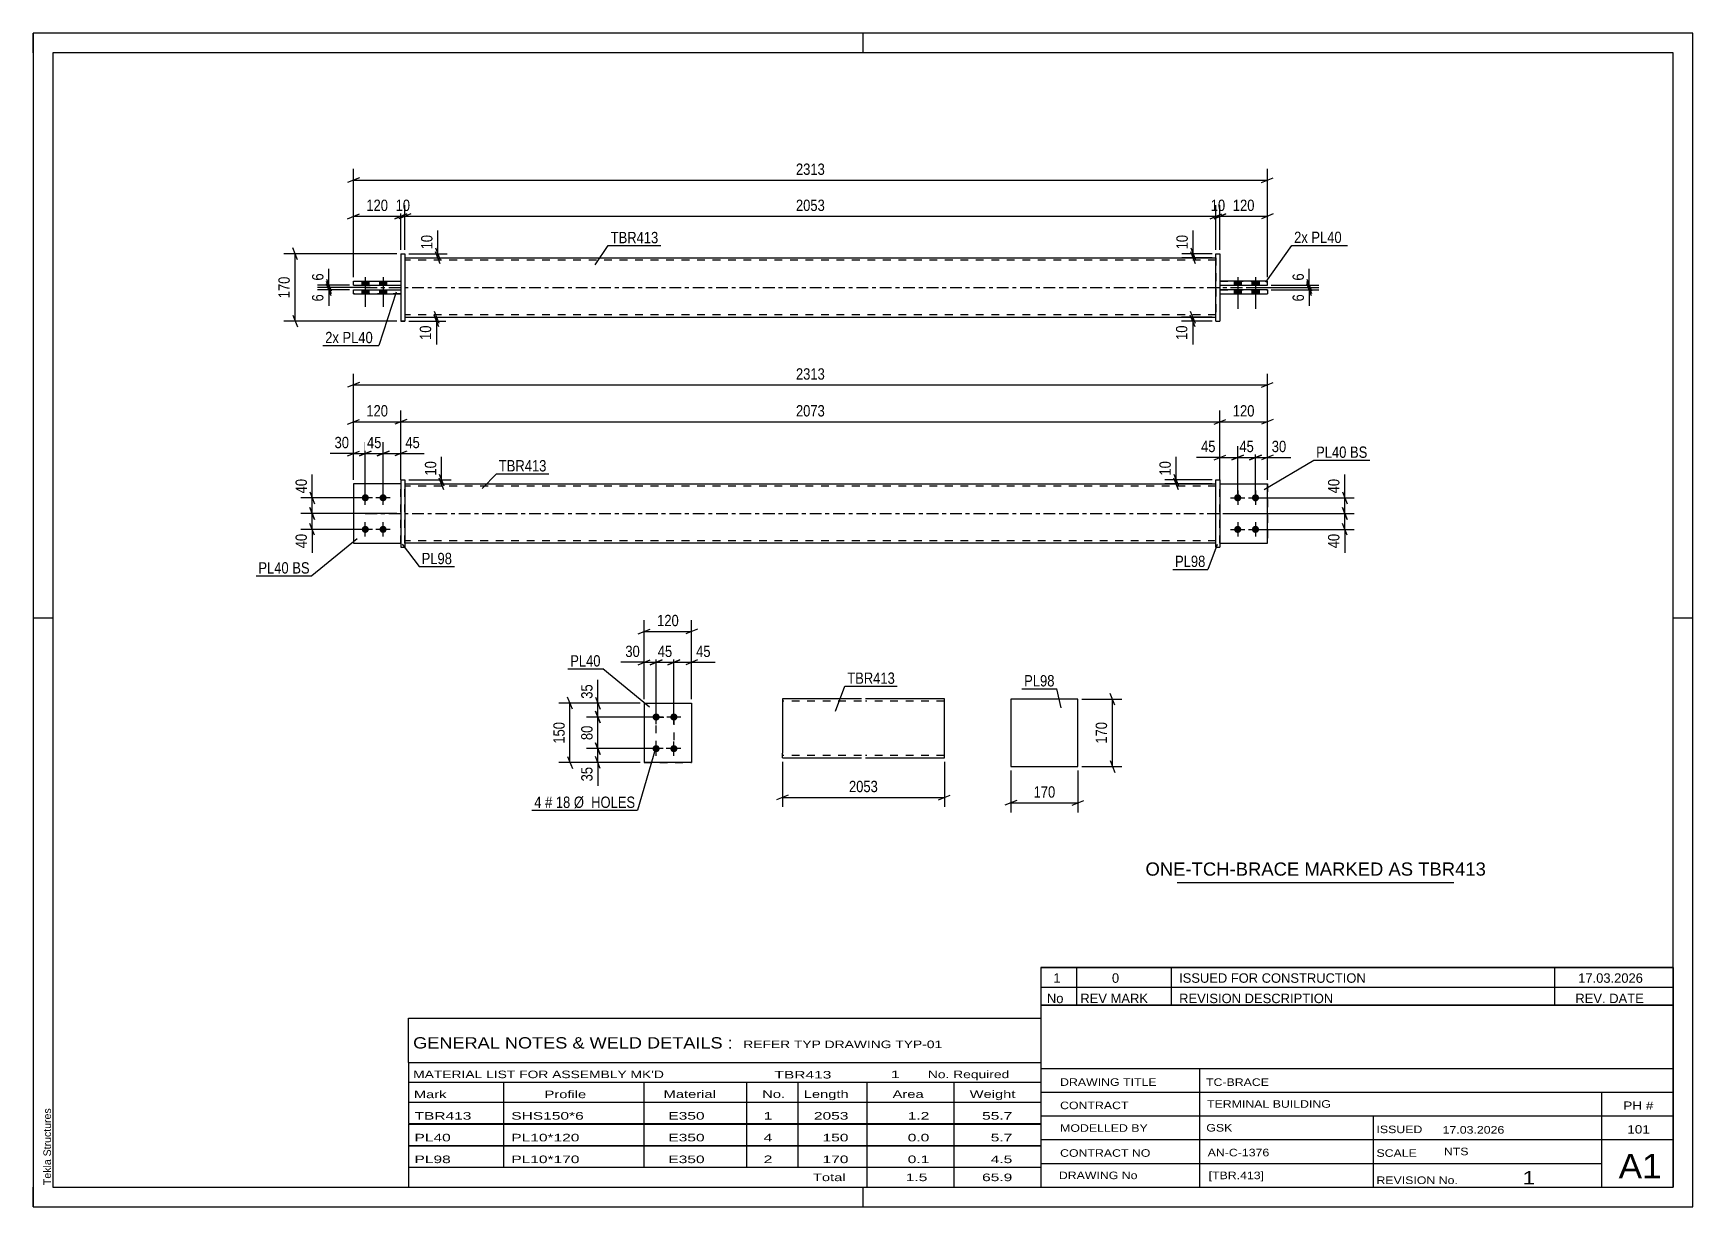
# Model space of a CAD drawing. Header units: millimetres. Extents: x 0 to 420, y 0 to 297.
import ezdxf

# ---------------------------------------------------------------- set-up
doc = ezdxf.new("R2010")
doc.units = ezdxf.units.MM
doc.linetypes.add('DXK_LINE_DOT2', pattern=[3.9198, 1.9599, -1.9599])
doc.linetypes.add('DXK_LINE_DOT3', pattern=[5.9187, 2.979, -0.9799, 0.9799, -0.9799])
doc.styles.add('Arial', font='arial.ttf', dxfattribs={"height": 0.2})
doc.styles.add('Arial Narrow', font='ARIALN.TTF', dxfattribs={"height": 0.2})

# ---------------------------------------------------------------- blocks, each defined once
blk = doc.blocks.new('Unknown-580607383-1163')
at = {"color": 5, "linetype": 'Continuous'}
for p, q in [((420, 297), (0, 297)), ((0, 297), (0, 0)), ((0, 292), (0, 297)), ((210, 292), (210, 297)), ((420, 0), (420, 297)), ((415, 292), (5, 292)), ((5, 292), (5, 5)), ((415, 5), (415, 292)), ((5, 149), (0, 149)), ((420, 149), (415, 149)), ((0, 0), (0, 5)), ((5, 5), (415, 5)), ((210, 0), (210, 5)), ((0, 0), (420, 0))]:
    blk.add_line(p, q, dxfattribs=at)
at = {"color": 174, "linetype": 'Continuous', "style": 'Arial'}
blk.add_text('Tekla Structures', height=1.9102, rotation=90, dxfattribs=at).set_placement((4.5, 5.5))
blk = doc.blocks.new('Part-580607383-1749 - 1733')
at = {"color": 2, "linetype": 'Continuous'}
for p, q in [((299.33, 183.93), (300.33, 183.93)), ((299.33, 166.93), (299.33, 183.93)), ((300.33, 183.93), (300.33, 166.93)), ((299.33, 166.93), (299.33, 166.93)), ((299.33, 166.93), (300.33, 166.93))]:
    blk.add_line(p, q, dxfattribs=at)
at = {"color": 7, "linetype": 'DXK_LINE_DOT2'}
for p, q in [((299.33, 183.93), (300.33, 183.93)), ((299.33, 166.93), (300.33, 166.93))]:
    blk.add_line(p, q, dxfattribs=at)
blk = doc.blocks.new('Part-580607383-1762 - 1733')
at = {"color": 2, "linetype": 'Continuous'}
for p, q in [((93.05, 182.93), (81.05, 182.93)), ((81.05, 182.93), (81.05, 167.93)), ((81.05, 167.93), (93.05, 167.93))]:
    blk.add_line(p, q, dxfattribs=at)
at = {"color": 7, "linetype": 'DXK_LINE_DOT2'}
blk.add_line((93.05, 167.93), (93.05, 182.93), dxfattribs=at)
blk = doc.blocks.new('Part-580607383-1754 - 1733')
at = {"color": 2, "linetype": 'Continuous'}
for p, q in [((94.05, 182.93), (299.33, 182.93)), ((299.33, 167.93), (94.05, 167.93))]:
    blk.add_line(p, q, dxfattribs=at)
at = {"color": 7, "linetype": 'DXK_LINE_DOT2'}
for p, q in [((94.05, 167.93), (94.05, 182.93)), ((299.33, 182.33), (94.05, 182.33)), ((299.33, 167.93), (299.33, 182.93)), ((299.33, 168.53), (94.05, 168.53))]:
    blk.add_line(p, q, dxfattribs=at)
at = {"color": 7, "linetype": 'DXK_LINE_DOT3'}
blk.add_line((84.05, 175.43), (309.33, 175.43), dxfattribs=at)
blk = doc.blocks.new('Bolt-580607383-1755 - 1733')
at = {"linetype": 'Continuous'}
for points in [[(304.83, 180.33), (305.02, 180.31), (305.19, 180.25), (305.36, 180.15), (305.5, 180.03), (305.61, 179.88), (305.68, 179.7), (305.72, 179.52), (305.72, 179.33), (305.68, 179.15), (305.61, 178.98), (305.5, 178.82), (305.36, 178.7), (305.19, 178.6), (305.02, 178.55), (304.83, 178.53), (304.64, 178.55), (304.46, 178.6), (304.3, 178.7), (304.16, 178.82), (304.05, 178.98), (303.97, 179.15), (303.93, 179.33), (303.93, 179.52), (303.97, 179.7), (304.05, 179.88), (304.16, 180.03), (304.3, 180.15), (304.46, 180.25), (304.64, 180.31)], [(309.33, 180.33), (309.52, 180.31), (309.69, 180.25), (309.86, 180.15), (310, 180.03), (310.11, 179.88), (310.18, 179.7), (310.22, 179.52), (310.22, 179.33), (310.18, 179.15), (310.11, 178.98), (310, 178.82), (309.86, 178.7), (309.69, 178.6), (309.52, 178.55), (309.33, 178.53), (309.14, 178.55), (308.96, 178.6), (308.8, 178.7), (308.66, 178.82), (308.55, 178.98), (308.47, 179.15), (308.43, 179.33), (308.43, 179.52), (308.47, 179.7), (308.55, 179.88), (308.66, 180.03), (308.8, 180.15), (308.96, 180.25), (309.14, 180.31)], [(304.83, 172.33), (305.02, 172.31), (305.19, 172.25), (305.36, 172.15), (305.5, 172.03), (305.61, 171.88), (305.68, 171.7), (305.72, 171.52), (305.72, 171.33), (305.68, 171.15), (305.61, 170.98), (305.5, 170.82), (305.36, 170.7), (305.19, 170.6), (305.02, 170.55), (304.83, 170.53), (304.64, 170.55), (304.46, 170.6), (304.3, 170.7), (304.16, 170.82), (304.05, 170.98), (303.97, 171.15), (303.93, 171.33), (303.93, 171.52), (303.97, 171.7), (304.05, 171.88), (304.16, 172.03), (304.3, 172.15), (304.46, 172.25), (304.64, 172.31)], [(309.33, 172.33), (309.52, 172.31), (309.69, 172.25), (309.86, 172.15), (310, 172.03), (310.11, 171.88), (310.18, 171.7), (310.22, 171.52), (310.22, 171.33), (310.18, 171.15), (310.11, 170.98), (310, 170.82), (309.86, 170.7), (309.69, 170.6), (309.52, 170.55), (309.33, 170.53), (309.14, 170.55), (308.96, 170.6), (308.8, 170.7), (308.66, 170.82), (308.55, 170.98), (308.47, 171.15), (308.43, 171.33), (308.43, 171.52), (308.47, 171.7), (308.55, 171.88), (308.66, 172.03), (308.8, 172.15), (308.96, 172.25), (309.14, 172.31)]]:
    blk.add_hatch(color=1, dxfattribs=at).paths.add_polyline_path(points)
at = {"color": 1, "linetype": 'Continuous'}
for p, q in [((304.83, 181.23), (304.83, 177.63)), ((309.33, 181.23), (309.33, 177.63)), ((303.03, 179.43), (306.63, 179.43)), ((307.53, 179.43), (311.13, 179.43)), ((304.83, 173.23), (304.83, 169.63)), ((309.33, 173.23), (309.33, 169.63)), ((303.03, 171.43), (306.63, 171.43)), ((307.53, 171.43), (311.13, 171.43))]:
    blk.add_line(p, q, dxfattribs=at)
blk = doc.blocks.new('Bolt-580607383-1756 - 1733')
at = {"linetype": 'Continuous'}
for points in [[(84.05, 178.53, -1), (84.05, 180.33, -1)], [(88.55, 178.53, -1), (88.55, 180.33, -1)], [(84.05, 170.53, -1), (84.05, 172.33, -1)], [(88.55, 170.53, -1), (88.55, 172.33, -1)]]:
    blk.add_hatch(color=1, dxfattribs=at).paths.add_polyline_path(points)
at = {"color": 1, "linetype": 'Continuous'}
for p, q in [((84.05, 177.63), (84.05, 181.23)), ((88.55, 177.63), (88.55, 181.23)), ((85.85, 179.43), (82.25, 179.43)), ((90.35, 179.43), (86.75, 179.43)), ((84.05, 169.63), (84.05, 173.23)), ((88.55, 169.63), (88.55, 173.23)), ((85.85, 171.43), (82.25, 171.43)), ((90.35, 171.43), (86.75, 171.43))]:
    blk.add_line(p, q, dxfattribs=at)
blk = doc.blocks.new('Part-580607383-1767 - 1733')
at = {"color": 7, "linetype": 'DXK_LINE_DOT2'}
for p, q in [((93.05, 182.93), (81.05, 182.93)), ((81.05, 182.93), (81.05, 167.93)), ((93.05, 167.93), (93.05, 182.93)), ((81.05, 167.93), (93.05, 167.93))]:
    blk.add_line(p, q, dxfattribs=at)
blk = doc.blocks.new('Part-580607383-1772 - 1733')
at = {"color": 2, "linetype": 'Continuous'}
for p, q in [((93.05, 183.93), (94.05, 183.93)), ((93.05, 183.93), (93.05, 166.93)), ((94.05, 183.93), (94.05, 183.93)), ((94.05, 183.93), (94.05, 166.93)), ((93.05, 166.93), (94.05, 166.93))]:
    blk.add_line(p, q, dxfattribs=at)
at = {"color": 7, "linetype": 'DXK_LINE_DOT2'}
for p, q in [((93.05, 183.93), (94.05, 183.93)), ((93.05, 166.93), (94.05, 166.93))]:
    blk.add_line(p, q, dxfattribs=at)
blk = doc.blocks.new('Part-580607383-1777 - 1733')
at = {"color": 2, "linetype": 'Continuous'}
for p, q in [((300.33, 182.93), (312.33, 182.93)), ((312.33, 182.93), (312.33, 182.93)), ((312.33, 167.93), (312.33, 182.93)), ((300.33, 167.93), (312.33, 167.93))]:
    blk.add_line(p, q, dxfattribs=at)
at = {"color": 7, "linetype": 'DXK_LINE_DOT2'}
for p, q in [((300.33, 182.93), (312.33, 182.93)), ((300.33, 167.93), (300.33, 182.93)), ((300.33, 167.93), (300.33, 167.93)), ((300.33, 167.93), (312.33, 167.93))]:
    blk.add_line(p, q, dxfattribs=at)
blk = doc.blocks.new('Part-580607383-1782 - 1733')
at = {"color": 7, "linetype": 'DXK_LINE_DOT2'}
for p, q in [((300.33, 182.93), (312.33, 182.93)), ((300.33, 167.93), (300.33, 182.93)), ((300.33, 182.93), (312.33, 182.93)), ((312.33, 182.93), (312.33, 182.93)), ((312.33, 182.93), (312.33, 167.93)), ((300.33, 167.93), (300.33, 167.93)), ((300.33, 167.93), (312.33, 167.93)), ((300.33, 167.93), (312.33, 167.93))]:
    blk.add_line(p, q, dxfattribs=at)
blk = doc.blocks.new('Bolt-580607383-1399 - 1390')
at = {"linetype": 'Continuous'}
for points in [[(305.73, 234.26), (303.93, 234.26), (303.93, 233.26), (305.73, 233.26)], [(305.73, 234.26), (303.93, 234.26), (303.93, 233.26), (305.73, 233.26)], [(305.73, 232.06), (303.93, 232.06), (303.93, 231.06), (305.73, 231.06)], [(305.73, 232.06), (303.93, 232.06), (303.93, 231.06), (305.73, 231.06)], [(310.23, 234.26), (308.43, 234.26), (308.43, 233.26), (310.23, 233.26)], [(310.23, 234.26), (308.43, 234.26), (308.43, 233.26), (310.23, 233.26)], [(310.23, 232.06), (308.43, 232.06), (308.43, 231.06), (310.23, 231.06)], [(310.23, 232.06), (308.43, 232.06), (308.43, 231.06), (310.23, 231.06)]]:
    blk.add_hatch(color=1, dxfattribs=at).paths.add_polyline_path(points)
at = {"color": 1, "linetype": 'Continuous'}
for p, q in [((304.83, 235.26), (304.83, 227.26)), ((304.83, 235.26), (304.83, 227.26)), ((309.33, 235.26), (309.33, 227.26)), ((309.33, 235.26), (309.33, 227.26)), ((303.93, 234.26), (303.93, 233.26)), ((303.93, 234.26), (303.93, 233.26)), ((303.93, 232.06), (303.93, 231.06)), ((303.93, 232.06), (303.93, 231.06)), ((305.73, 234.26), (305.73, 233.26)), ((305.73, 234.26), (305.73, 233.26)), ((305.73, 232.06), (305.73, 231.06)), ((305.73, 232.06), (305.73, 231.06)), ((308.43, 234.26), (308.43, 233.26)), ((308.43, 234.26), (308.43, 233.26)), ((308.43, 232.06), (308.43, 231.06)), ((308.43, 232.06), (308.43, 231.06)), ((310.23, 234.26), (310.23, 233.26)), ((310.23, 234.26), (310.23, 233.26)), ((310.23, 232.06), (310.23, 231.06)), ((310.23, 232.06), (310.23, 231.06))]:
    blk.add_line(p, q, dxfattribs=at)
blk = doc.blocks.new('Part-580607383-1446 - 1390')
at = {"color": 2, "linetype": 'Continuous'}
for p, q in [((81.05, 234.26), (93.05, 234.26)), ((81.05, 233.26), (81.05, 234.26)), ((81.05, 233.26), (93.05, 233.26)), ((81.05, 233.26), (81.05, 233.26))]:
    blk.add_line(p, q, dxfattribs=at)
at = {"color": 7, "linetype": 'DXK_LINE_DOT2'}
for p, q in [((81.05, 234.26), (93.05, 234.26)), ((81.05, 234.26), (81.05, 234.26)), ((81.05, 233.26), (93.05, 233.26)), ((93.05, 234.26), (93.05, 233.26))]:
    blk.add_line(p, q, dxfattribs=at)
blk = doc.blocks.new('Bolt-580607383-1398 - 1390')
at = {"linetype": 'Continuous'}
for points in [[(83.15, 233.26), (84.95, 233.26), (84.95, 234.26), (83.15, 234.26)], [(83.15, 233.26), (84.95, 233.26), (84.95, 234.26), (83.15, 234.26)], [(83.15, 231.06), (84.95, 231.06), (84.95, 232.06), (83.15, 232.06)], [(83.15, 231.06), (84.95, 231.06), (84.95, 232.06), (83.15, 232.06)], [(87.65, 233.26), (89.45, 233.26), (89.45, 234.26), (87.65, 234.26)], [(87.65, 233.26), (89.45, 233.26), (89.45, 234.26), (87.65, 234.26)], [(87.65, 231.06), (89.45, 231.06), (89.45, 232.06), (87.65, 232.06)], [(87.65, 231.06), (89.45, 231.06), (89.45, 232.06), (87.65, 232.06)]]:
    blk.add_hatch(color=1, dxfattribs=at).paths.add_polyline_path(points)
at = {"color": 1, "linetype": 'Continuous'}
for p, q in [((84.05, 235.26), (84.05, 227.76)), ((84.05, 235.26), (84.05, 227.76)), ((88.55, 235.26), (88.55, 227.76)), ((88.55, 235.26), (88.55, 227.76)), ((83.15, 234.26), (83.15, 233.26)), ((83.15, 234.26), (83.15, 233.26)), ((83.15, 232.06), (83.15, 231.06)), ((83.15, 232.06), (83.15, 231.06)), ((84.95, 234.26), (84.95, 233.26)), ((84.95, 234.26), (84.95, 233.26)), ((84.95, 232.06), (84.95, 231.06)), ((84.95, 232.06), (84.95, 231.06)), ((87.65, 234.26), (87.65, 233.26)), ((87.65, 234.26), (87.65, 233.26)), ((87.65, 232.06), (87.65, 231.06)), ((87.65, 232.06), (87.65, 231.06)), ((89.45, 234.26), (89.45, 233.26)), ((89.45, 234.26), (89.45, 233.26)), ((89.45, 232.06), (89.45, 231.06)), ((89.45, 232.06), (89.45, 231.06))]:
    blk.add_line(p, q, dxfattribs=at)
blk = doc.blocks.new('Part-580607383-1441 - 1390')
at = {"color": 2, "linetype": 'Continuous'}
for p, q in [((81.05, 232.06), (93.05, 232.06)), ((81.05, 231.06), (81.05, 232.06)), ((81.05, 231.06), (93.05, 231.06)), ((81.05, 231.06), (81.05, 231.06))]:
    blk.add_line(p, q, dxfattribs=at)
at = {"color": 7, "linetype": 'DXK_LINE_DOT2'}
for p, q in [((81.05, 232.06), (93.05, 232.06)), ((93.05, 231.06), (81.05, 231.06)), ((93.05, 232.06), (93.05, 231.06))]:
    blk.add_line(p, q, dxfattribs=at)
blk = doc.blocks.new('Part-580607383-1425 - 1390')
at = {"color": 2, "linetype": 'Continuous'}
for p, q in [((94.05, 240.16), (299.33, 240.16)), ((94.05, 225.16), (299.33, 225.16))]:
    blk.add_line(p, q, dxfattribs=at)
at = {"color": 7, "linetype": 'DXK_LINE_DOT2'}
for p, q in [((94.05, 240.16), (94.05, 225.16)), ((299.33, 239.56), (94.05, 239.56)), ((299.33, 240.16), (299.33, 225.16)), ((299.33, 225.76), (94.05, 225.76))]:
    blk.add_line(p, q, dxfattribs=at)
at = {"color": 7, "linetype": 'DXK_LINE_DOT3'}
blk.add_line((84.05, 232.66), (309.33, 232.66), dxfattribs=at)
blk = doc.blocks.new('Part-580607383-1426 - 1390')
at = {"color": 2, "linetype": 'Continuous'}
for p, q in [((299.33, 241.16), (299.33, 241.16)), ((299.33, 224.16), (299.33, 241.16)), ((299.33, 241.16), (300.33, 241.16)), ((300.33, 241.16), (300.33, 241.16)), ((300.33, 241.16), (300.33, 224.16)), ((299.33, 224.16), (300.33, 224.16)), ((299.33, 224.16), (299.33, 224.16)), ((300.33, 224.16), (300.33, 224.16))]:
    blk.add_line(p, q, dxfattribs=at)
at = {"color": 7, "linetype": 'DXK_LINE_DOT2'}
for p, q in [((299.33, 241.16), (300.33, 241.16)), ((299.33, 224.16), (300.33, 224.16)), ((300.33, 224.16), (300.33, 224.16))]:
    blk.add_line(p, q, dxfattribs=at)
blk = doc.blocks.new('Part-580607383-1447 - 1390')
at = {"color": 2, "linetype": 'Continuous'}
for p, q in [((93.05, 241.16), (94.05, 241.16)), ((93.05, 241.16), (93.05, 224.16)), ((94.05, 241.16), (94.05, 241.16)), ((94.05, 241.16), (94.05, 224.16)), ((94.05, 224.16), (93.05, 224.16)), ((93.05, 224.16), (93.05, 224.16))]:
    blk.add_line(p, q, dxfattribs=at)
at = {"color": 7, "linetype": 'DXK_LINE_DOT2'}
for p, q in [((93.05, 241.16), (94.05, 241.16)), ((94.05, 241.16), (94.05, 241.16)), ((93.05, 224.16), (94.05, 224.16))]:
    blk.add_line(p, q, dxfattribs=at)
blk = doc.blocks.new('Part-580607383-1452 - 1390')
at = {"color": 2, "linetype": 'Continuous'}
for p, q in [((312.33, 232.06), (300.33, 232.06)), ((300.33, 231.06), (312.33, 231.06)), ((312.33, 232.06), (312.33, 231.06))]:
    blk.add_line(p, q, dxfattribs=at)
at = {"color": 7, "linetype": 'DXK_LINE_DOT2'}
for p, q in [((300.33, 232.06), (300.33, 231.06)), ((300.33, 232.06), (312.33, 232.06)), ((300.33, 231.06), (312.33, 231.06))]:
    blk.add_line(p, q, dxfattribs=at)
blk = doc.blocks.new('Part-580607383-1457 - 1390')
at = {"color": 2, "linetype": 'Continuous'}
for p, q in [((312.33, 234.26), (300.33, 234.26)), ((300.33, 233.26), (312.33, 233.26)), ((312.33, 233.26), (312.33, 234.26))]:
    blk.add_line(p, q, dxfattribs=at)
at = {"color": 7, "linetype": 'DXK_LINE_DOT2'}
for p, q in [((300.33, 234.26), (300.33, 233.26)), ((300.33, 234.26), (312.33, 234.26)), ((300.33, 233.26), (312.33, 233.26))]:
    blk.add_line(p, q, dxfattribs=at)
blk = doc.blocks.new('Part-580607383-2111 - 2104')
at = {"color": 2, "linetype": 'Continuous'}
for p, q in [((154.64, 127.44), (166.64, 127.44)), ((154.64, 127.44), (154.64, 112.44)), ((166.64, 127.44), (166.64, 127.44)), ((166.64, 127.44), (166.64, 112.44)), ((166.64, 112.44), (154.64, 112.44)), ((154.64, 112.44), (154.64, 112.44))]:
    blk.add_line(p, q, dxfattribs=at)
at = {"color": 7, "linetype": 'DXK_LINE_DOT2'}
for p, q in [((154.64, 127.44), (166.64, 127.44)), ((166.64, 127.44), (166.64, 127.44)), ((154.64, 112.44), (166.64, 112.44))]:
    blk.add_line(p, q, dxfattribs=at)
blk = doc.blocks.new('Bolt-580607383-2144 - 2104')
at = {"linetype": 'Continuous'}
for points in [[(157.64, 124.84), (157.83, 124.82), (158.01, 124.76), (158.17, 124.67), (158.31, 124.54), (158.42, 124.39), (158.5, 124.22), (158.54, 124.04), (158.54, 123.85), (158.5, 123.66), (158.42, 123.49), (158.31, 123.34), (158.17, 123.21), (158.01, 123.12), (157.83, 123.06), (157.64, 123.04), (157.45, 123.06), (157.27, 123.12), (157.11, 123.21), (156.97, 123.34), (156.86, 123.49), (156.78, 123.66), (156.75, 123.85), (156.75, 124.04), (156.78, 124.22), (156.86, 124.39), (156.97, 124.54), (157.11, 124.67), (157.27, 124.76), (157.45, 124.82)], [(162.14, 124.84), (162.33, 124.82), (162.51, 124.76), (162.67, 124.67), (162.81, 124.54), (162.92, 124.39), (163, 124.22), (163.04, 124.04), (163.04, 123.85), (163, 123.66), (162.92, 123.49), (162.81, 123.34), (162.67, 123.21), (162.51, 123.12), (162.33, 123.06), (162.14, 123.04), (161.95, 123.06), (161.77, 123.12), (161.61, 123.21), (161.47, 123.34), (161.36, 123.49), (161.28, 123.66), (161.25, 123.85), (161.25, 124.04), (161.28, 124.22), (161.36, 124.39), (161.47, 124.54), (161.61, 124.67), (161.77, 124.76), (161.95, 124.82)], [(157.64, 116.84), (157.83, 116.82), (158.01, 116.76), (158.17, 116.67), (158.31, 116.54), (158.42, 116.39), (158.5, 116.22), (158.54, 116.04), (158.54, 115.85), (158.5, 115.66), (158.42, 115.49), (158.31, 115.34), (158.17, 115.21), (158.01, 115.12), (157.83, 115.06), (157.64, 115.04), (157.45, 115.06), (157.27, 115.12), (157.11, 115.21), (156.97, 115.34), (156.86, 115.49), (156.78, 115.66), (156.75, 115.85), (156.75, 116.04), (156.78, 116.22), (156.86, 116.39), (156.97, 116.54), (157.11, 116.67), (157.27, 116.76), (157.45, 116.82)], [(162.14, 116.84), (162.33, 116.82), (162.51, 116.76), (162.67, 116.67), (162.81, 116.54), (162.92, 116.39), (163, 116.22), (163.04, 116.04), (163.04, 115.85), (163, 115.66), (162.92, 115.49), (162.81, 115.34), (162.67, 115.21), (162.51, 115.12), (162.33, 115.06), (162.14, 115.04), (161.95, 115.06), (161.77, 115.12), (161.61, 115.21), (161.47, 115.34), (161.36, 115.49), (161.28, 115.66), (161.25, 115.85), (161.25, 116.04), (161.28, 116.22), (161.36, 116.39), (161.47, 116.54), (161.61, 116.67), (161.77, 116.76), (161.95, 116.82)]]:
    blk.add_hatch(color=1, dxfattribs=at).paths.add_polyline_path(points)
at = {"color": 1, "linetype": 'Continuous'}
for p, q in [((159.44, 123.94), (155.84, 123.94)), ((157.64, 122.14), (157.64, 125.74)), ((163.94, 123.94), (160.34, 123.94)), ((162.14, 122.14), (162.14, 125.74)), ((157.64, 114.14), (157.64, 117.74)), ((162.14, 114.14), (162.14, 117.74)), ((159.44, 115.94), (155.84, 115.94)), ((163.94, 115.94), (160.34, 115.94))]:
    blk.add_line(p, q, dxfattribs=at)
blk = doc.blocks.new('Part-580607383-2274 - 2268')
at = {"color": 2, "linetype": 'Continuous'}
for p, q in [((264.41, 128.44), (247.41, 128.44)), ((247.41, 128.44), (247.41, 111.44)), ((264.41, 111.44), (264.41, 128.44)), ((247.41, 111.44), (264.41, 111.44))]:
    blk.add_line(p, q, dxfattribs=at)
blk = doc.blocks.new('Part-580607383-2299 - 2293')
at = {"color": 2, "linetype": 'Continuous'}
for p, q in [((189.6, 128.59), (189.6, 114.79)), ((209.6, 128.59), (189.6, 128.59)), ((230.6, 128.59), (210.6, 128.59)), ((230.6, 113.59), (230.6, 128.59)), ((189.6, 113.94), (189.6, 114.79)), ((189.6, 113.68), (189.6, 113.94)), ((189.6, 113.59), (189.6, 113.68)), ((189.6, 113.59), (209.6, 113.59)), ((210.6, 113.59), (230.6, 113.59))]:
    blk.add_line(p, q, dxfattribs=at)
at = {"color": 7, "linetype": 'DXK_LINE_DOT2'}
for p, q in [((209.6, 127.99), (189.6, 127.99)), ((230.6, 127.99), (210.6, 127.99)), ((189.6, 113.94), (189.6, 114.79)), ((189.6, 114.19), (189.6, 114.23)), ((189.6, 114.19), (189.6, 114.23)), ((209.6, 114.19), (189.6, 114.19)), ((230.6, 114.19), (210.6, 114.19)), ((230.6, 114.19), (230.6, 114.23))]:
    blk.add_line(p, q, dxfattribs=at)
blk = doc.blocks.new('Rectangle-580607383-2254 - 2104')
at = {"color": 1, "linetype": 'DXK_LINE_DOT2'}
blk.add_lwpolyline([(157.64, 123.94), (162.14, 123.94), (162.14, 115.94), (157.64, 115.94), (157.64, 123.94)], close=True, dxfattribs=at)
blk = doc.blocks.new('StraightDimension-580607383-1994 - 1733')
at = {"color": 7, "linetype": 'Continuous'}
for p, q in [((307.83, 189.04), (310.83, 190.24)), ((309.33, 180.43), (309.33, 192.49)), ((309.33, 189.64), (312.33, 189.64)), ((313.83, 190.24), (310.83, 189.04)), ((312.33, 183.93), (312.33, 192.49))]:
    blk.add_line(p, q, dxfattribs=at)
at = {"color": 0}
blk.add_wipeout([(317.71, 190.39), (317.71, 194.59), (312.85, 194.59), (312.85, 190.39)], dxfattribs=at)
at = {"color": 7, "linetype": 'Continuous'}
blk.add_line((312.33, 189.64), (318.24, 189.64), dxfattribs=at)
blk.add_line((312.33, 189.64), (318.24, 189.64), dxfattribs=at)
at = {"color": 3, "style": 'Arial Narrow'}
blk.add_text('30', height=2.863, dxfattribs=at).set_placement((313.45, 190.99))
blk = doc.blocks.new('StraightDimension-580607383-1802 - 1733')
at = {"color": 7, "linetype": 'Continuous'}
for p, q in [((81.05, 183.93), (81.05, 193.48)), ((84.05, 180.43), (84.05, 193.48)), ((79.55, 190.03), (82.55, 191.23)), ((81.05, 190.63), (84.05, 190.63)), ((85.55, 191.23), (82.55, 190.03))]:
    blk.add_line(p, q, dxfattribs=at)
at = {"color": 0}
blk.add_wipeout([(80.53, 191.38), (80.53, 195.58), (75.67, 195.58), (75.67, 191.38)], dxfattribs=at)
at = {"color": 7, "linetype": 'Continuous'}
blk.add_line((81.05, 190.63), (75.14, 190.63), dxfattribs=at)
blk.add_line((81.05, 190.63), (75.14, 190.63), dxfattribs=at)
at = {"color": 3, "style": 'Arial Narrow'}
blk.add_text('30', height=2.863, dxfattribs=at).set_placement((76.27, 191.98))
blk = doc.blocks.new('StraightDimension-580607383-1819 - 1733')
at = {"color": 7, "linetype": 'Continuous'}
for p, q in [((84.05, 180.43), (84.05, 193.48)), ((88.55, 180.43), (88.55, 193.48)), ((82.55, 190.03), (85.55, 191.23)), ((84.05, 190.63), (88.55, 190.63)), ((90.05, 191.23), (87.05, 190.03))]:
    blk.add_line(p, q, dxfattribs=at)
at = {"color": 0}
blk.add_wipeout([(88.73, 191.38), (88.73, 195.58), (83.87, 195.58), (83.87, 191.38)], dxfattribs=at)
at = {"color": 3, "style": 'Arial Narrow'}
blk.add_text('45', height=2.863, dxfattribs=at).set_placement((84.47, 191.98))
blk = doc.blocks.new('StraightDimension-580607383-1981 - 1733')
at = {"color": 7, "linetype": 'Continuous'}
for p, q in [((303.33, 189.04), (306.33, 190.24)), ((304.83, 180.43), (304.83, 192.49)), ((304.83, 189.64), (309.33, 189.64)), ((310.83, 190.24), (307.83, 189.04)), ((309.33, 180.43), (309.33, 192.49))]:
    blk.add_line(p, q, dxfattribs=at)
at = {"color": 0}
blk.add_wipeout([(309.51, 190.39), (309.51, 194.59), (304.65, 194.59), (304.65, 190.39)], dxfattribs=at)
at = {"color": 3, "style": 'Arial Narrow'}
blk.add_text('45', height=2.863, dxfattribs=at).set_placement((305.25, 190.99))
blk = doc.blocks.new('StraightDimension-580607383-1784 - 1733')
at = {"color": 7, "linetype": 'Continuous'}
for p, q in [((288.63, 185.43), (289.83, 182.43)), ((298.33, 183.93), (286.38, 183.93)), ((298.33, 182.93), (286.38, 182.93)), ((289.83, 181.43), (288.63, 184.43)), ((289.23, 182.93), (289.23, 183.93))]:
    blk.add_line(p, q, dxfattribs=at)
at = {"color": 0}
blk.add_wipeout([(288.48, 189.31), (284.28, 189.31), (284.28, 184.45), (288.48, 184.45)], dxfattribs=at)
at = {"color": 7, "linetype": 'Continuous'}
blk.add_line((289.23, 183.93), (289.23, 189.83), dxfattribs=at)
blk.add_line((289.23, 183.93), (289.23, 189.83), dxfattribs=at)
at = {"color": 3, "style": 'Arial Narrow'}
blk.add_text('10', height=2.863, rotation=90.0002, dxfattribs=at).set_placement((287.88, 185.05))
blk = doc.blocks.new('StraightDimension-580607383-1793 - 1733')
at = {"color": 7, "linetype": 'Continuous'}
for p, q in [((102.75, 185.43), (103.95, 182.43)), ((95.05, 183.93), (105.75, 183.93)), ((95.05, 182.93), (105.75, 182.93)), ((103.95, 181.43), (102.75, 184.43)), ((103.35, 182.93), (103.35, 183.93))]:
    blk.add_line(p, q, dxfattribs=at)
at = {"color": 0}
blk.add_wipeout([(102.6, 189.31), (98.4, 189.31), (98.4, 184.45), (102.6, 184.45)], dxfattribs=at)
at = {"color": 7, "linetype": 'Continuous'}
blk.add_line((103.35, 183.93), (103.35, 189.83), dxfattribs=at)
blk.add_line((103.35, 183.93), (103.35, 189.83), dxfattribs=at)
at = {"color": 3, "style": 'Arial Narrow'}
blk.add_text('10', height=2.863, rotation=90.0002, dxfattribs=at).set_placement((102, 185.05))
blk = doc.blocks.new('StraightDimension-580607383-1832 - 1733')
at = {"color": 7, "linetype": 'Continuous'}
for p, q in [((88.55, 180.43), (88.55, 193.48)), ((93.05, 183.93), (93.05, 193.48)), ((87.05, 190.03), (90.05, 191.23)), ((88.55, 190.63), (93.05, 190.63)), ((94.55, 191.23), (91.55, 190.03))]:
    blk.add_line(p, q, dxfattribs=at)
at = {"color": 0}
blk.add_wipeout([(98.43, 191.38), (98.43, 195.58), (93.58, 195.58), (93.58, 191.38)], dxfattribs=at)
at = {"color": 7, "linetype": 'Continuous'}
blk.add_line((93.05, 190.63), (98.96, 190.63), dxfattribs=at)
blk.add_line((93.05, 190.63), (98.96, 190.63), dxfattribs=at)
at = {"color": 3, "style": 'Arial Narrow'}
blk.add_text('45', height=2.863, dxfattribs=at).set_placement((94.18, 191.98))
blk = doc.blocks.new('StraightDimension-580607383-1849 - 1733')
at = {"color": 7, "linetype": 'Continuous'}
for p, q in [((70.01, 176.93), (71.21, 173.93)), ((92.05, 175.43), (67.76, 175.43)), ((71.21, 169.93), (70.01, 172.93)), ((70.61, 171.43), (70.61, 175.43)), ((83.05, 171.43), (67.76, 171.43))]:
    blk.add_line(p, q, dxfattribs=at)
at = {"color": 0}
blk.add_wipeout([(69.86, 170.9), (65.66, 170.9), (65.66, 166.05), (69.86, 166.05)], dxfattribs=at)
at = {"color": 7, "linetype": 'Continuous'}
blk.add_line((70.61, 171.43), (70.61, 165.52), dxfattribs=at)
blk.add_line((70.61, 171.43), (70.61, 165.52), dxfattribs=at)
at = {"color": 3, "style": 'Arial Narrow'}
blk.add_text('40', height=2.863, rotation=90.0002, dxfattribs=at).set_placement((69.26, 166.65))
blk = doc.blocks.new('StraightDimension-580607383-1858 - 1733')
at = {"color": 7, "linetype": 'Continuous'}
for p, q in [((70.01, 180.93), (71.21, 177.93)), ((83.05, 179.43), (67.76, 179.43)), ((71.21, 173.93), (70.01, 176.93)), ((70.61, 175.43), (70.61, 179.43)), ((92.05, 175.43), (67.76, 175.43))]:
    blk.add_line(p, q, dxfattribs=at)
at = {"color": 0}
blk.add_wipeout([(69.86, 184.81), (65.66, 184.81), (65.66, 179.95), (69.86, 179.95)], dxfattribs=at)
at = {"color": 7, "linetype": 'Continuous'}
blk.add_line((70.61, 179.43), (70.61, 185.33), dxfattribs=at)
blk.add_line((70.61, 179.43), (70.61, 185.33), dxfattribs=at)
at = {"color": 3, "style": 'Arial Narrow'}
blk.add_text('40', height=2.863, rotation=90.0002, dxfattribs=at).set_placement((69.26, 180.55))
blk = doc.blocks.new('StraightDimension-580607383-1868 - 1733')
at = {"color": 7, "linetype": 'Continuous'}
for p, q in [((79.55, 198.06), (82.55, 199.26)), ((81.05, 183.93), (81.05, 201.51)), ((81.05, 198.66), (93.05, 198.66)), ((94.55, 199.26), (91.55, 198.06)), ((93.05, 183.93), (93.05, 201.51))]:
    blk.add_line(p, q, dxfattribs=at)
at = {"color": 0}
blk.add_wipeout([(90.39, 199.41), (90.39, 203.61), (83.71, 203.61), (83.71, 199.41)], dxfattribs=at)
at = {"color": 3, "style": 'Arial Narrow'}
blk.add_text('120', height=2.863, dxfattribs=at).set_placement((84.31, 200.01))
blk = doc.blocks.new('StraightDimension-580607383-1887 - 1733')
at = {"color": 7, "linetype": 'Continuous'}
for p, q in [((94.55, 199.26), (91.55, 198.06)), ((93.05, 183.93), (93.05, 201.51)), ((93.05, 198.66), (300.33, 198.66)), ((298.83, 198.06), (301.83, 199.26)), ((300.33, 183.93), (300.33, 201.51))]:
    blk.add_line(p, q, dxfattribs=at)
at = {"color": 0}
blk.add_wipeout([(200.95, 199.41), (200.95, 203.61), (192.43, 203.61), (192.43, 199.41)], dxfattribs=at)
at = {"color": 3, "style": 'Arial Narrow'}
blk.add_text('2073', height=2.863, dxfattribs=at).set_placement((193.03, 200.01))
blk = doc.blocks.new('StraightDimension-580607383-1906 - 1733')
at = {"color": 7, "linetype": 'Continuous'}
for p, q in [((298.83, 198.06), (301.83, 199.26)), ((300.33, 183.93), (300.33, 201.51)), ((300.33, 198.66), (312.33, 198.66)), ((313.83, 199.26), (310.83, 198.06)), ((312.33, 183.93), (312.33, 201.51))]:
    blk.add_line(p, q, dxfattribs=at)
at = {"color": 0}
blk.add_wipeout([(309.67, 199.41), (309.67, 203.61), (302.99, 203.61), (302.99, 199.41)], dxfattribs=at)
at = {"color": 3, "style": 'Arial Narrow'}
blk.add_text('120', height=2.863, dxfattribs=at).set_placement((303.59, 200.01))
blk = doc.blocks.new('StraightDimension-580607383-1926 - 1733')
at = {"color": 7, "linetype": 'Continuous'}
for p, q in [((331.31, 180.93), (332.51, 177.93)), ((310.33, 179.43), (334.31, 179.43)), ((332.51, 173.93), (331.31, 176.93)), ((331.91, 175.43), (331.91, 179.43)), ((301.33, 175.43), (334.31, 175.43))]:
    blk.add_line(p, q, dxfattribs=at)
at = {"color": 0}
blk.add_wipeout([(331.16, 184.81), (326.96, 184.81), (326.96, 179.95), (331.16, 179.95)], dxfattribs=at)
at = {"color": 7, "linetype": 'Continuous'}
blk.add_line((331.91, 179.43), (331.91, 185.33), dxfattribs=at)
blk.add_line((331.91, 179.43), (331.91, 185.33), dxfattribs=at)
at = {"color": 3, "style": 'Arial Narrow'}
blk.add_text('40', height=2.863, rotation=90.0002, dxfattribs=at).set_placement((330.56, 180.55))
blk = doc.blocks.new('StraightDimension-580607383-1935 - 1733')
at = {"color": 7, "linetype": 'Continuous'}
for p, q in [((331.31, 176.93), (332.51, 173.93)), ((301.33, 175.43), (334.31, 175.43)), ((332.51, 169.93), (331.31, 172.93)), ((331.91, 171.43), (331.91, 175.43)), ((310.33, 171.43), (334.31, 171.43))]:
    blk.add_line(p, q, dxfattribs=at)
at = {"color": 0}
blk.add_wipeout([(331.16, 170.9), (326.96, 170.9), (326.96, 166.05), (331.16, 166.05)], dxfattribs=at)
at = {"color": 7, "linetype": 'Continuous'}
blk.add_line((331.91, 171.43), (331.91, 165.52), dxfattribs=at)
blk.add_line((331.91, 171.43), (331.91, 165.52), dxfattribs=at)
at = {"color": 3, "style": 'Arial Narrow'}
blk.add_text('40', height=2.863, rotation=90.0002, dxfattribs=at).set_placement((330.56, 166.65))
blk = doc.blocks.new('StraightDimension-580607383-1945 - 1733')
at = {"color": 7, "linetype": 'Continuous'}
for p, q in [((81.05, 183.93), (81.05, 210.83)), ((312.33, 183.93), (312.33, 210.83)), ((82.55, 208.58), (79.55, 207.38)), ((81.05, 207.98), (312.33, 207.98)), ((310.83, 207.38), (313.83, 208.58))]:
    blk.add_line(p, q, dxfattribs=at)
at = {"color": 0}
blk.add_wipeout([(200.95, 208.73), (200.95, 212.93), (192.43, 212.93), (192.43, 208.73)], dxfattribs=at)
at = {"color": 3, "style": 'Arial Narrow'}
blk.add_text('2313', height=2.863, dxfattribs=at).set_placement((193.03, 209.33))
blk = doc.blocks.new('StraightDimension-580607383-1965 - 1733')
at = {"color": 7, "linetype": 'Continuous'}
for p, q in [((298.83, 189.04), (301.83, 190.24)), ((300.33, 183.93), (300.33, 192.49)), ((300.33, 189.64), (304.83, 189.64)), ((306.33, 190.24), (303.33, 189.04)), ((304.83, 180.43), (304.83, 192.49))]:
    blk.add_line(p, q, dxfattribs=at)
at = {"color": 0}
blk.add_wipeout([(299.8, 190.39), (299.8, 194.59), (294.95, 194.59), (294.95, 190.39)], dxfattribs=at)
at = {"color": 7, "linetype": 'Continuous'}
blk.add_line((300.33, 189.64), (294.42, 189.64), dxfattribs=at)
blk.add_line((300.33, 189.64), (294.42, 189.64), dxfattribs=at)
at = {"color": 3, "style": 'Arial Narrow'}
blk.add_text('45', height=2.863, dxfattribs=at).set_placement((295.55, 190.99))
blk = doc.blocks.new('StraightDimension-580607383-1664 - 1390')
at = {"color": 7, "linetype": 'Continuous'}
for p, q in [((81.05, 235.26), (81.05, 253.51)), ((93.05, 242.16), (93.05, 253.51)), ((79.55, 250.06), (82.55, 251.26)), ((81.05, 250.66), (93.05, 250.66)), ((94.55, 251.26), (91.55, 250.06))]:
    blk.add_line(p, q, dxfattribs=at)
at = {"color": 0}
blk.add_wipeout([(90.39, 251.41), (90.39, 255.61), (83.71, 255.61), (83.71, 251.41)], dxfattribs=at)
at = {"color": 3, "style": 'Arial Narrow'}
blk.add_text('120', height=2.863, dxfattribs=at).set_placement((84.31, 252.01))
blk = doc.blocks.new('StraightDimension-580607383-1634 - 1390')
at = {"color": 7, "linetype": 'Continuous'}
for p, q in [((299.33, 242.16), (299.33, 253.51)), ((300.33, 242.16), (300.33, 253.51)), ((297.83, 250.06), (300.83, 251.26)), ((301.83, 251.26), (298.83, 250.06)), ((299.33, 250.66), (300.33, 250.66))]:
    blk.add_line(p, q, dxfattribs=at)
at = {"color": 0}
blk.add_wipeout([(302.26, 251.41), (302.26, 255.61), (297.4, 255.61), (297.4, 251.41)], dxfattribs=at)
at = {"color": 3, "style": 'Arial Narrow'}
blk.add_text('10', height=2.863, dxfattribs=at).set_placement((298, 252.01))
blk = doc.blocks.new('StraightDimension-580607383-1654 - 1390')
at = {"color": 7, "linetype": 'Continuous'}
for p, q in [((93.05, 242.16), (93.05, 253.51)), ((94.05, 242.16), (94.05, 253.51)), ((91.55, 250.06), (94.55, 251.26)), ((95.55, 251.26), (92.55, 250.06)), ((93.05, 250.66), (94.05, 250.66))]:
    blk.add_line(p, q, dxfattribs=at)
at = {"color": 0}
blk.add_wipeout([(95.98, 251.41), (95.98, 255.61), (91.12, 255.61), (91.12, 251.41)], dxfattribs=at)
at = {"color": 3, "style": 'Arial Narrow'}
blk.add_text('10', height=2.863, dxfattribs=at).set_placement((91.72, 252.01))
blk = doc.blocks.new('StraightDimension-580607383-1459 - 1390')
at = {"color": 7, "linetype": 'Continuous'}
for p, q in [((298.33, 225.16), (290.58, 225.16)), ((298.33, 224.16), (290.58, 224.16)), ((292.83, 226.66), (294.03, 223.66)), ((294.03, 222.66), (292.83, 225.66)), ((293.43, 224.16), (293.43, 225.16))]:
    blk.add_line(p, q, dxfattribs=at)
at = {"color": 0}
blk.add_wipeout([(292.68, 223.64), (288.48, 223.64), (288.48, 218.78), (292.68, 218.78)], dxfattribs=at)
at = {"color": 7, "linetype": 'Continuous'}
blk.add_line((293.43, 224.16), (293.43, 218.26), dxfattribs=at)
blk.add_line((293.43, 224.16), (293.43, 218.26), dxfattribs=at)
at = {"color": 3, "style": 'Arial Narrow'}
blk.add_text('10', height=2.863, rotation=90.0002, dxfattribs=at).set_placement((292.08, 219.38))
blk = doc.blocks.new('StraightDimension-580607383-1473 - 1390')
at = {"color": 7, "linetype": 'Continuous'}
for p, q in [((298.33, 241.16), (290.68, 241.16)), ((298.33, 240.16), (290.68, 240.16)), ((292.93, 242.66), (294.13, 239.66)), ((294.13, 238.66), (292.93, 241.66)), ((293.53, 240.16), (293.53, 241.16))]:
    blk.add_line(p, q, dxfattribs=at)
at = {"color": 0}
blk.add_wipeout([(292.78, 246.54), (288.58, 246.54), (288.58, 241.69), (292.78, 241.69)], dxfattribs=at)
at = {"color": 7, "linetype": 'Continuous'}
blk.add_line((293.53, 241.16), (293.53, 247.07), dxfattribs=at)
blk.add_line((293.53, 241.16), (293.53, 247.07), dxfattribs=at)
at = {"color": 3, "style": 'Arial Narrow'}
blk.add_text('10', height=2.863, rotation=90.0002, dxfattribs=at).set_placement((292.18, 242.29))
blk = doc.blocks.new('StraightDimension-580607383-1488 - 1390')
at = {"color": 7, "linetype": 'Continuous'}
for p, q in [((95.05, 225.16), (104.45, 225.16)), ((95.05, 224.16), (104.45, 224.16)), ((101.45, 226.66), (102.65, 223.66)), ((102.65, 222.66), (101.45, 225.66)), ((102.05, 224.16), (102.05, 225.16))]:
    blk.add_line(p, q, dxfattribs=at)
at = {"color": 0}
blk.add_wipeout([(101.3, 223.64), (97.1, 223.64), (97.1, 218.78), (101.3, 218.78)], dxfattribs=at)
at = {"color": 7, "linetype": 'Continuous'}
blk.add_line((102.05, 224.16), (102.05, 218.26), dxfattribs=at)
blk.add_line((102.05, 224.16), (102.05, 218.26), dxfattribs=at)
at = {"color": 3, "style": 'Arial Narrow'}
blk.add_text('10', height=2.863, rotation=90.0002, dxfattribs=at).set_placement((100.7, 219.38))
blk = doc.blocks.new('StraightDimension-580607383-1498 - 1390')
at = {"color": 7, "linetype": 'Continuous'}
for p, q in [((95.05, 241.16), (104.79, 241.16)), ((95.05, 240.16), (104.79, 240.16)), ((101.79, 242.66), (102.99, 239.66)), ((102.99, 238.66), (101.79, 241.66)), ((102.39, 240.16), (102.39, 241.16))]:
    blk.add_line(p, q, dxfattribs=at)
at = {"color": 0}
blk.add_wipeout([(101.64, 246.54), (97.44, 246.54), (97.44, 241.69), (101.64, 241.69)], dxfattribs=at)
at = {"color": 7, "linetype": 'Continuous'}
blk.add_line((102.39, 241.16), (102.39, 247.07), dxfattribs=at)
blk.add_line((102.39, 241.16), (102.39, 247.07), dxfattribs=at)
at = {"color": 3, "style": 'Arial Narrow'}
blk.add_text('10', height=2.863, rotation=90.0002, dxfattribs=at).set_placement((101.04, 242.29))
blk = doc.blocks.new('StraightDimension-580607383-1583 - 1390')
at = {"color": 7, "linetype": 'Continuous'}
for p, q in [((85.3, 232.66), (71.94, 232.66)), ((80.05, 232.06), (71.94, 232.06)), ((74.19, 234.16), (75.39, 231.16)), ((75.39, 230.56), (74.19, 233.56)), ((74.79, 232.06), (74.79, 232.66))]:
    blk.add_line(p, q, dxfattribs=at)
at = {"color": 0}
blk.add_wipeout([(74.04, 231.54), (69.84, 231.54), (69.84, 228.51), (74.04, 228.51)], dxfattribs=at)
at = {"color": 7, "linetype": 'Continuous'}
blk.add_line((74.79, 232.06), (74.79, 227.98), dxfattribs=at)
blk.add_line((74.79, 232.06), (74.79, 227.98), dxfattribs=at)
at = {"color": 3, "style": 'Arial Narrow'}
blk.add_text('6', height=2.86, rotation=90.0002, dxfattribs=at).set_placement((73.44, 229.11))
blk = doc.blocks.new('StraightDimension-580607383-1595 - 1390')
at = {"color": 7, "linetype": 'Continuous'}
for p, q in [((80.05, 233.26), (71.94, 233.26)), ((85.3, 232.66), (71.94, 232.66)), ((74.19, 234.76), (75.39, 231.76)), ((75.39, 231.16), (74.19, 234.16)), ((74.79, 232.66), (74.79, 233.26))]:
    blk.add_line(p, q, dxfattribs=at)
at = {"color": 0}
blk.add_wipeout([(74.04, 236.82), (69.84, 236.82), (69.84, 233.79), (74.04, 233.79)], dxfattribs=at)
at = {"color": 7, "linetype": 'Continuous'}
blk.add_line((74.79, 233.26), (74.79, 237.34), dxfattribs=at)
blk.add_line((74.79, 233.26), (74.79, 237.34), dxfattribs=at)
at = {"color": 3, "style": 'Arial Narrow'}
blk.add_text('6', height=2.86, rotation=90.0002, dxfattribs=at).set_placement((73.44, 234.39))
blk = doc.blocks.new('StraightDimension-580607383-1606 - 1390')
at = {"color": 7, "linetype": 'Continuous'}
for p, q in [((308.08, 232.66), (325.32, 232.66)), ((313.33, 232.06), (325.32, 232.06)), ((322.32, 234.16), (323.52, 231.16)), ((323.52, 230.56), (322.32, 233.56)), ((322.92, 232.06), (322.92, 232.66))]:
    blk.add_line(p, q, dxfattribs=at)
at = {"color": 0}
blk.add_wipeout([(322.17, 231.54), (317.97, 231.54), (317.97, 228.51), (322.17, 228.51)], dxfattribs=at)
at = {"color": 7, "linetype": 'Continuous'}
blk.add_line((322.92, 232.06), (322.92, 227.98), dxfattribs=at)
blk.add_line((322.92, 232.06), (322.92, 227.98), dxfattribs=at)
at = {"color": 3, "style": 'Arial Narrow'}
blk.add_text('6', height=2.86, rotation=90.0002, dxfattribs=at).set_placement((321.57, 229.11))
blk = doc.blocks.new('StraightDimension-580607383-1615 - 1390')
at = {"color": 7, "linetype": 'Continuous'}
for p, q in [((308.08, 232.66), (325.32, 232.66)), ((313.33, 233.26), (325.32, 233.26)), ((322.32, 234.76), (323.52, 231.76)), ((323.52, 231.16), (322.32, 234.16)), ((322.92, 232.66), (322.92, 233.26))]:
    blk.add_line(p, q, dxfattribs=at)
at = {"color": 0}
blk.add_wipeout([(322.17, 236.81), (317.97, 236.81), (317.97, 233.79), (322.17, 233.79)], dxfattribs=at)
at = {"color": 7, "linetype": 'Continuous'}
blk.add_line((322.92, 233.26), (322.92, 237.34), dxfattribs=at)
blk.add_line((322.92, 233.26), (322.92, 237.34), dxfattribs=at)
at = {"color": 3, "style": 'Arial Narrow'}
blk.add_text('6', height=2.86, rotation=90.0002, dxfattribs=at).set_placement((321.57, 234.39))
blk = doc.blocks.new('StraightDimension-580607383-1624 - 1390')
at = {"color": 7, "linetype": 'Continuous'}
for p, q in [((94.05, 242.16), (94.05, 253.51)), ((299.33, 242.16), (299.33, 253.51)), ((95.55, 251.26), (92.55, 250.06)), ((94.05, 250.66), (299.33, 250.66)), ((297.83, 250.06), (300.83, 251.26))]:
    blk.add_line(p, q, dxfattribs=at)
at = {"color": 0}
blk.add_wipeout([(200.95, 251.41), (200.95, 255.61), (192.43, 255.61), (192.43, 251.41)], dxfattribs=at)
at = {"color": 3, "style": 'Arial Narrow'}
blk.add_text('2053', height=2.863, dxfattribs=at).set_placement((193.03, 252.01))
blk = doc.blocks.new('StraightDimension-580607383-1644 - 1390')
at = {"color": 7, "linetype": 'Continuous'}
for p, q in [((300.33, 242.16), (300.33, 253.51)), ((312.33, 235.26), (312.33, 253.51)), ((298.83, 250.06), (301.83, 251.26)), ((300.33, 250.66), (312.33, 250.66)), ((313.83, 251.26), (310.83, 250.06))]:
    blk.add_line(p, q, dxfattribs=at)
at = {"color": 0}
blk.add_wipeout([(309.67, 251.41), (309.67, 255.61), (302.99, 255.61), (302.99, 251.41)], dxfattribs=at)
at = {"color": 3, "style": 'Arial Narrow'}
blk.add_text('120', height=2.863, dxfattribs=at).set_placement((303.59, 252.01))
blk = doc.blocks.new('StraightDimension-580607383-1675 - 1390')
at = {"color": 7, "linetype": 'Continuous'}
for p, q in [((82.55, 260.4), (79.55, 259.2)), ((81.05, 235.26), (81.05, 262.65)), ((310.83, 259.2), (313.83, 260.4)), ((312.33, 235.26), (312.33, 262.65)), ((81.05, 259.8), (312.33, 259.8))]:
    blk.add_line(p, q, dxfattribs=at)
at = {"color": 0}
blk.add_wipeout([(200.95, 260.55), (200.95, 264.75), (192.43, 264.75), (192.43, 260.55)], dxfattribs=at)
at = {"color": 3, "style": 'Arial Narrow'}
blk.add_text('2313', height=2.863, dxfattribs=at).set_placement((193.03, 261.15))
blk = doc.blocks.new('StraightDimension-580607383-1686 - 1390')
at = {"color": 7, "linetype": 'Continuous'}
for p, q in [((92.05, 241.16), (63.42, 241.16)), ((66.87, 239.66), (65.67, 242.66)), ((66.27, 224.16), (66.27, 241.16)), ((92.05, 224.16), (63.42, 224.16)), ((65.67, 225.66), (66.87, 222.66))]:
    blk.add_line(p, q, dxfattribs=at)
at = {"color": 0}
blk.add_wipeout([(65.52, 236.01), (61.32, 236.01), (61.32, 229.32), (65.52, 229.32)], dxfattribs=at)
at = {"color": 3, "style": 'Arial Narrow'}
blk.add_text('170', height=2.863, rotation=90.0002, dxfattribs=at).set_placement((64.92, 229.92))
blk = doc.blocks.new('StraightDimension-580607383-2147 - 2104')
at = {"color": 7, "linetype": 'Continuous'}
for p, q in [((156.64, 115.94), (140.05, 115.94)), ((142.3, 117.44), (143.5, 114.44)), ((143.5, 110.94), (142.3, 113.94)), ((142.9, 112.44), (142.9, 115.94)), ((153.64, 112.44), (140.05, 112.44))]:
    blk.add_line(p, q, dxfattribs=at)
at = {"color": 0}
blk.add_wipeout([(142.15, 111.92), (137.95, 111.92), (137.95, 107.06), (142.15, 107.06)], dxfattribs=at)
at = {"color": 7, "linetype": 'Continuous'}
blk.add_line((142.9, 112.44), (142.9, 106.54), dxfattribs=at)
blk.add_line((142.9, 112.44), (142.9, 106.54), dxfattribs=at)
at = {"color": 3, "style": 'Arial Narrow'}
blk.add_text('35', height=2.863, rotation=90.0002, dxfattribs=at).set_placement((141.55, 107.66))
blk = doc.blocks.new('StraightDimension-580607383-2224 - 2104')
at = {"color": 7, "linetype": 'Continuous'}
for p, q in [((162.14, 124.94), (162.14, 140.64)), ((166.64, 128.44), (166.64, 140.64)), ((160.64, 137.19), (163.64, 138.39)), ((162.14, 137.79), (166.64, 137.79)), ((168.14, 138.39), (165.14, 137.19))]:
    blk.add_line(p, q, dxfattribs=at)
at = {"color": 0}
blk.add_wipeout([(172.02, 138.54), (172.02, 142.74), (167.17, 142.74), (167.17, 138.54)], dxfattribs=at)
at = {"color": 7, "linetype": 'Continuous'}
blk.add_line((166.64, 137.79), (172.55, 137.79), dxfattribs=at)
blk.add_line((166.64, 137.79), (172.55, 137.79), dxfattribs=at)
at = {"color": 3, "style": 'Arial Narrow'}
blk.add_text('45', height=2.863, dxfattribs=at).set_placement((167.77, 139.14))
blk = doc.blocks.new('StraightDimension-580607383-2160 - 2104')
at = {"color": 7, "linetype": 'Continuous'}
for p, q in [((156.64, 123.94), (140.05, 123.94)), ((142.3, 125.44), (143.5, 122.44)), ((142.9, 115.94), (142.9, 123.94)), ((156.64, 115.94), (140.05, 115.94)), ((143.5, 114.44), (142.3, 117.44))]:
    blk.add_line(p, q, dxfattribs=at)
at = {"color": 0}
blk.add_wipeout([(142.15, 122.37), (137.95, 122.37), (137.95, 117.51), (142.15, 117.51)], dxfattribs=at)
at = {"color": 3, "style": 'Arial Narrow'}
blk.add_text('80', height=2.863, rotation=90.0002, dxfattribs=at).set_placement((141.55, 118.11))
blk = doc.blocks.new('StraightDimension-580607383-2170 - 2104')
at = {"color": 7, "linetype": 'Continuous'}
for p, q in [((153.64, 127.44), (140.05, 127.44)), ((142.3, 128.94), (143.5, 125.94)), ((142.9, 123.94), (142.9, 127.44)), ((156.64, 123.94), (140.05, 123.94)), ((143.5, 122.44), (142.3, 125.44))]:
    blk.add_line(p, q, dxfattribs=at)
at = {"color": 0}
blk.add_wipeout([(142.15, 132.82), (137.95, 132.82), (137.95, 127.97), (142.15, 127.97)], dxfattribs=at)
at = {"color": 7, "linetype": 'Continuous'}
blk.add_line((142.9, 127.44), (142.9, 133.35), dxfattribs=at)
blk.add_line((142.9, 127.44), (142.9, 133.35), dxfattribs=at)
at = {"color": 3, "style": 'Arial Narrow'}
blk.add_text('35', height=2.863, rotation=90.0002, dxfattribs=at).set_placement((141.55, 128.57))
blk = doc.blocks.new('StraightDimension-580607383-2184 - 2104')
at = {"color": 7, "linetype": 'Continuous'}
for p, q in [((153.64, 127.44), (133, 127.44)), ((136.45, 125.94), (135.25, 128.94)), ((135.85, 112.44), (135.85, 127.44)), ((135.25, 113.94), (136.45, 110.94)), ((153.64, 112.44), (133, 112.44))]:
    blk.add_line(p, q, dxfattribs=at)
at = {"color": 0}
blk.add_wipeout([(135.1, 123.28), (130.9, 123.28), (130.9, 116.6), (135.1, 116.6)], dxfattribs=at)
at = {"color": 3, "style": 'Arial Narrow'}
blk.add_text('150', height=2.863, rotation=90.0002, dxfattribs=at).set_placement((134.5, 117.2))
blk = doc.blocks.new('StraightDimension-580607383-2201 - 2104')
at = {"color": 7, "linetype": 'Continuous'}
for p, q in [((154.64, 128.44), (154.64, 140.64)), ((157.64, 124.94), (157.64, 140.64)), ((153.14, 137.19), (156.14, 138.39)), ((154.64, 137.79), (157.64, 137.79)), ((159.14, 138.39), (156.14, 137.19))]:
    blk.add_line(p, q, dxfattribs=at)
at = {"color": 0}
blk.add_wipeout([(154.12, 138.54), (154.12, 142.74), (149.26, 142.74), (149.26, 138.54)], dxfattribs=at)
at = {"color": 7, "linetype": 'Continuous'}
blk.add_line((154.64, 137.79), (148.73, 137.79), dxfattribs=at)
blk.add_line((154.64, 137.79), (148.73, 137.79), dxfattribs=at)
at = {"color": 3, "style": 'Arial Narrow'}
blk.add_text('30', height=2.863, dxfattribs=at).set_placement((149.86, 139.14))
blk = doc.blocks.new('StraightDimension-580607383-2214 - 2104')
at = {"color": 7, "linetype": 'Continuous'}
for p, q in [((157.64, 124.94), (157.64, 140.64)), ((162.14, 124.94), (162.14, 140.64)), ((156.14, 137.19), (159.14, 138.39)), ((157.64, 137.79), (162.14, 137.79)), ((163.64, 138.39), (160.64, 137.19))]:
    blk.add_line(p, q, dxfattribs=at)
at = {"color": 0}
blk.add_wipeout([(162.32, 138.54), (162.32, 142.74), (157.46, 142.74), (157.46, 138.54)], dxfattribs=at)
at = {"color": 3, "style": 'Arial Narrow'}
blk.add_text('45', height=2.863, dxfattribs=at).set_placement((158.06, 139.14))
blk = doc.blocks.new('StraightDimension-580607383-2238 - 2104')
at = {"color": 7, "linetype": 'Continuous'}
for p, q in [((154.64, 128.44), (154.64, 148.44)), ((166.64, 128.44), (166.64, 148.44)), ((153.14, 144.99), (156.14, 146.19)), ((154.64, 145.59), (166.64, 145.59)), ((168.14, 146.19), (165.14, 144.99))]:
    blk.add_line(p, q, dxfattribs=at)
at = {"color": 0}
blk.add_wipeout([(163.98, 146.34), (163.98, 150.54), (157.3, 150.54), (157.3, 146.34)], dxfattribs=at)
at = {"color": 3, "style": 'Arial Narrow'}
blk.add_text('120', height=2.863, dxfattribs=at).set_placement((157.9, 146.94))
blk = doc.blocks.new('StraightDimension-580607383-2276 - 2268')
at = {"color": 7, "linetype": 'Continuous'}
for p, q in [((247.41, 110.44), (247.41, 99.8)), ((264.41, 110.44), (264.41, 99.8)), ((248.91, 102.8), (245.91, 101.6)), ((247.41, 102.2), (264.41, 102.2)), ((262.91, 101.6), (265.91, 102.8))]:
    blk.add_line(p, q, dxfattribs=at)
at = {"color": 0}
blk.add_wipeout([(259.25, 102.95), (259.25, 107.15), (252.57, 107.15), (252.57, 102.95)], dxfattribs=at)
at = {"color": 3, "style": 'Arial Narrow'}
blk.add_text('170', height=2.863, dxfattribs=at).set_placement((253.17, 103.55))
blk = doc.blocks.new('StraightDimension-580607383-2281 - 2268')
at = {"color": 7, "linetype": 'Continuous'}
for p, q in [((265.41, 128.44), (275.51, 128.44)), ((273.71, 126.94), (272.51, 129.94)), ((273.11, 111.44), (273.11, 128.44)), ((265.41, 111.44), (275.51, 111.44)), ((272.51, 112.94), (273.71, 109.94))]:
    blk.add_line(p, q, dxfattribs=at)
at = {"color": 0}
blk.add_wipeout([(272.36, 123.28), (268.16, 123.28), (268.16, 116.6), (272.36, 116.6)], dxfattribs=at)
at = {"color": 3, "style": 'Arial Narrow'}
blk.add_text('170', height=2.863, rotation=90.0002, dxfattribs=at).set_placement((271.76, 117.2))
blk = doc.blocks.new('StraightDimension-580607383-2303 - 2293')
at = {"color": 7, "linetype": 'Continuous'}
for p, q in [((189.6, 112.59), (189.6, 101.19)), ((230.6, 112.59), (230.6, 101.19)), ((191.1, 104.19), (188.1, 102.99)), ((189.6, 103.59), (230.6, 103.59)), ((229.1, 102.99), (232.1, 104.19))]:
    blk.add_line(p, q, dxfattribs=at)
at = {"color": 0}
blk.add_wipeout([(214.36, 104.34), (214.36, 108.54), (205.85, 108.54), (205.85, 104.34)], dxfattribs=at)
at = {"color": 3, "style": 'Arial Narrow'}
blk.add_text('2053', height=2.863, dxfattribs=at).set_placement((206.45, 104.94))
blk = doc.blocks.new('Unknown-580607383-4235')
at = {"color": 7, "linetype": 'Continuous'}
for p, q in [((255, 51.05), (255, 5)), ((255, 51.05), (415, 51.05)), ((415, 51), (415, 5)), ((255, 35), (415, 35)), ((295.14, 35), (295.14, 5)), ((255, 29), (415, 29)), ((397, 5.05), (397, 29.05)), ((255, 23), (415, 23)), ((339.14, 23), (339.14, 5)), ((255, 17), (415, 17)), ((255, 11), (397, 11)), ((255, 5), (415, 5))]:
    blk.add_line(p, q, dxfattribs=at)
at = {"color": 7, "style": 'Arial Narrow'}
for s, height, width, p in [('DRAWING TITLE', 1.9089, 1.425378, (259.88, 30.61)), ('TC-BRACE', 1.909, 1.425378, (296.81, 30.59)), ('CONTRACT', 1.909, 1.425378, (259.88, 24.71)), ('TERMINAL BUILDING', 1.9089, 1.425378, (297.06, 25.07)), ('MODELLED BY', 1.9089, 1.425378, (259.88, 18.98)), ('GSK', 1.909, 1.425378, (296.88, 19.04)), ('ISSUED', 1.909, 1.425378, (339.94, 18.64)), ('17.03.2026', 1.909, 1.425378, (356.69, 18.52)), ('CONTRACT NO', 1.9089, 1.425378, (259.88, 12.66)), ('AN-C-1376', 1.909, 1.425378, (297.23, 12.78)), ('SCALE', 1.909, 1.425378, (339.94, 12.65)), ('A1', 6.204, 1.25, (401.24, 7.2)), ('DRAWING No', 1.909, 1.425378, (259.56, 7)), ('[TBR.413]', 1.909, 1.425378, (297.46, 6.99)), ('1', 3.34, 1.5, (376.91, 5.68)), ('REVISION No.', 1.9089, 1.425378, (339.94, 5.77))]:
    blk.add_text(s, height=height, dxfattribs=dict(at, width=width)).set_placement(p)
at = {"color": 7, "linetype": 'Continuous', "style": 'Arial Narrow'}
for s, height, width, p in [('PH #', 2.1, 1.42538, (402.4, 24.55)), ('101', 2.1, 1.42538, (403.41, 18.55)), ('NTS', 1.909, 1.425378, (357, 13.05))]:
    blk.add_text(s, height=height, dxfattribs=dict(at, width=width)).set_placement(p)
blk = doc.blocks.new('Unknown-580607383-4236')
at = {"color": 7, "linetype": 'Continuous'}
for p, q in [((255, 60.55), (415, 60.55)), ((415, 60.55), (255, 60.55)), ((255, 60.55), (255, 55.55)), ((264, 60.55), (264, 55.55)), ((288, 60.55), (288, 55.55)), ((385, 60.55), (385, 55.55)), ((415, 60.55), (415, 55.55)), ((255, 55.55), (415, 55.55)), ((255, 55.55), (255, 51.05)), ((255, 55.55), (415, 55.55)), ((264, 55.55), (264, 51.05)), ((288, 55.55), (288, 51.05)), ((385, 55.55), (385, 51.05)), ((415, 55.55), (415, 51.05)), ((415, 51.05), (255, 51.05))]:
    blk.add_line(p, q, dxfattribs=at)
at = {"color": 7, "linetype": 'Continuous', "style": 'Arial Narrow'}
for s, height, width, p in [('1', 2.39, 1.196471, (258.16, 56.7)), ('0', 2.39, 1.196471, (273, 56.7)), ('ISSUED FOR CONSTRUCTION', 2.3861, 1.196471, (290, 56.7)), ('17.03.2026', 2.386, 1.196471, (391, 56.7)), ('No', 2.386, 1.2, (256.54, 51.55)), ('REV MARK', 2.386, 1.2, (265, 51.55)), ('REVISION DESCRIPTION', 2.3861, 1.2, (290, 51.55)), ('REV. DATE', 2.386, 1.2, (390.28, 51.55))]:
    blk.add_text(s, height=height, dxfattribs=dict(at, width=width)).set_placement(p)
blk = doc.blocks.new('Unknown-580607383-4237')
at = {"color": 7, "linetype": 'Continuous'}
for p, q in [((95, 47.75), (255, 47.75)), ((95, 36.5), (95, 47.75)), ((255, 47.75), (255, 36.5)), ((95, 36.5), (255, 36.5)), ((95, 36.5), (95, 31.5)), ((255, 36.5), (255, 31.5)), ((95, 31.5), (255, 31.5)), ((95, 31.5), (95, 26.5)), ((119, 31.5), (119, 26.5)), ((154.5, 31.5), (154.5, 26.5)), ((180.5, 31.5), (180.5, 26.5)), ((193.5, 31.5), (193.5, 26.5)), ((211, 31.5), (211, 26.5)), ((233, 31.5), (233, 26.5)), ((255, 31.5), (255, 26.5)), ((95, 26.5), (255, 26.5)), ((95, 26.45), (95, 21.05)), ((95, 26.45), (255, 26.45)), ((119, 26.5), (119, 21)), ((154.5, 26.5), (154.5, 21)), ((180.5, 26.5), (180.5, 21)), ((193.5, 26.5), (193.5, 21)), ((211, 26.5), (211, 21)), ((233, 26.5), (233, 21)), ((255, 26.45), (255, 21.05)), ((95, 21.05), (255, 21.05)), ((119, 21), (119, 15.5)), ((154.5, 21), (154.5, 15.5)), ((180.5, 21), (180.5, 15.5)), ((193.5, 21), (193.5, 15.5)), ((211, 21), (211, 15.5)), ((233, 21), (233, 15.5)), ((95, 20.95), (95, 15.55)), ((95, 20.95), (255, 20.95)), ((255, 20.95), (255, 15.55)), ((95, 15.55), (255, 15.55)), ((95, 15.45), (95, 10.05)), ((95, 15.45), (255, 15.45)), ((119, 15.5), (119, 10)), ((154.5, 15.5), (154.5, 10)), ((180.5, 15.5), (180.5, 10)), ((193.5, 15.5), (193.5, 10)), ((211, 15.5), (211, 10)), ((233, 15.5), (233, 10)), ((255, 15.45), (255, 10.05)), ((95, 10.05), (255, 10.05)), ((95, 10), (255, 10)), ((95, 10), (95, 5)), ((211, 10), (211, 5)), ((233, 10), (233, 5)), ((255, 10), (255, 5)), ((95, 5), (255, 5))]:
    blk.add_line(p, q, dxfattribs=at)
at = {"color": 7, "style": 'Arial Narrow'}
for s, height, width, p in [('GENERAL NOTES & WELD DETAILS :', 2.8633, 1.4, (96.15, 40.06)), ('REFER TYP DRAWING TYP-01', 1.9089, 1.6, (179.7, 40.16)), ("MATERIAL LIST FOR ASSEMBLY MK'D", 1.9089, 1.6, (96.15, 32.56)), ('TBR413', 1.909, 1.794707, (187.59, 32.47)), ('1', 1.91, 1.794707, (217.08, 32.56)), ('No. Required', 1.9089, 1.6, (226.41, 32.56)), ('Mark', 1.909, 1.7, (96.34, 27.5)), ('Profile', 1.909, 1.7, (129.41, 27.5)), ('Material', 1.909, 1.7, (159.54, 27.56)), ('No.', 1.909, 1.7, (184.5, 27.56)), ('Length', 1.909, 1.7, (195, 27.56)), ('Area', 1.909, 1.7, (217.5, 27.56)), ('Weight', 1.909, 1.7, (237, 27.56))]:
    blk.add_text(s, height=height, dxfattribs=dict(at, width=width)).set_placement(p)
at = {"color": 7, "linetype": 'Continuous', "style": 'Arial Narrow'}
for s, height, width, p in [('TBR413', 1.909, 1.794707, (96.5, 22.06)), ('SHS150*6', 1.909, 1.794707, (121, 22.06)), ('E350', 1.909, 1.794707, (160.74, 22.06)), ('1', 1.91, 1.794707, (184.86, 22.06)), ('2053', 1.909, 1.794707, (197.58, 22.06)), ('1.2', 1.909, 1.794707, (221.32, 22.06)), ('55.7', 1.909, 1.794707, (240.14, 22.06)), ('PL40', 1.909, 1.794707, (96.5, 16.56)), ('PL10*120', 1.909, 1.794707, (121, 16.56)), ('E350', 1.909, 1.794707, (160.74, 16.56)), ('4', 1.91, 1.794707, (184.86, 16.56)), ('150', 1.909, 1.794707, (199.77, 16.56)), ('0.0', 1.909, 1.794707, (221.32, 16.56)), ('5.7', 1.909, 1.794707, (242.33, 16.56)), ('PL98', 1.909, 1.794707, (96.5, 11.06)), ('PL10*170', 1.909, 1.794707, (121, 11.06)), ('E350', 1.909, 1.794707, (160.74, 11.06)), ('2', 1.91, 1.794707, (184.86, 11.06)), ('170', 1.909, 1.794707, (199.77, 11.06)), ('0.1', 1.909, 1.794707, (221.32, 11.06)), ('4.5', 1.909, 1.794707, (242.33, 11.06)), ('Total', 1.909, 1.7, (197.33, 6.5)), ('1.5', 1.909, 1.794707, (220.83, 6.5)), ('65.9', 1.909, 1.794707, (240.14, 6.5))]:
    blk.add_text(s, height=height, dxfattribs=dict(at, width=width)).set_placement(p)
blk = doc.blocks.new('Unknown-580607383-4238')
at = {"color": 7, "linetype": 'Continuous'}
blk.add_line((289.5, 82.05), (359.5, 82.05), dxfattribs=at)
at = {"color": 7, "style": 'Arial'}
blk.add_text('ONE-TCH-BRACE MARKED AS TBR413', height=3.3428, dxfattribs=at).set_placement((281.49, 83.8))
blk = doc.blocks.new('Mark-580607383-1745 - 1733')
at = {"color": 0}
blk.add_wipeout([(296.65, 161.91), (296.65, 164.91), (288.97, 164.91), (288.97, 161.91)], dxfattribs=at)
blk.add_wipeout([(296.65, 161.91), (296.65, 164.91), (288.97, 164.91), (288.97, 161.91)], dxfattribs=at)
at = {"color": 30, "linetype": 'Continuous'}
for p in [(299.63, 167.62), (288.37, 161.31)]:
    blk.add_line(p, (297.25, 161.31), dxfattribs=at)
at = {"color": 3, "style": 'Arial Narrow'}
blk.add_text('PL98', height=2.863, dxfattribs=at).set_placement((288.97, 161.91))
blk = doc.blocks.new('Mark-580607383-1750 - 1733')
at = {"color": 0}
blk.add_wipeout([(129.89, 186.1), (129.89, 189.1), (117.84, 189.1), (117.84, 186.1)], dxfattribs=at)
blk.add_wipeout([(129.89, 186.1), (129.89, 189.1), (117.84, 189.1), (117.84, 186.1)], dxfattribs=at)
at = {"color": 30, "linetype": 'Continuous'}
for p, q in [((113.63, 181.76), (117.24, 185.5)), ((117.24, 185.5), (130.49, 185.5))]:
    blk.add_line(p, q, dxfattribs=at)
at = {"color": 3, "style": 'Arial Narrow'}
blk.add_text('TBR413', height=2.863, dxfattribs=at).set_placement((117.84, 186.1))
blk = doc.blocks.new('Mark-580607383-1768 - 1733')
at = {"color": 0}
blk.add_wipeout([(105.98, 162.63), (105.98, 165.63), (98.31, 165.63), (98.31, 162.63)], dxfattribs=at)
blk.add_wipeout([(105.98, 162.63), (105.98, 165.63), (98.31, 165.63), (98.31, 162.63)], dxfattribs=at)
at = {"color": 30, "linetype": 'Continuous'}
for p, q in [((93.4, 167.69), (97.71, 162.03)), ((97.71, 162.03), (106.58, 162.03))]:
    blk.add_line(p, q, dxfattribs=at)
at = {"color": 3, "style": 'Arial Narrow'}
blk.add_text('PL98', height=2.863, dxfattribs=at).set_placement((98.31, 162.63))
blk = doc.blocks.new('MarkSet-580607383-2026 - 1733')
at = {"color": 0}
blk.add_wipeout([(64.67, 160.26), (64.67, 163.26), (56.99, 163.26), (56.99, 160.26)], dxfattribs=at)
blk.add_wipeout([(64.67, 160.26), (64.67, 163.26), (56.99, 163.26), (56.99, 160.26)], dxfattribs=at)
blk.add_wipeout([(69.95, 160.26), (69.95, 163.26), (65.57, 163.26), (65.57, 160.26)], dxfattribs=at)
blk.add_wipeout([(69.95, 160.26), (69.95, 163.26), (65.57, 163.26), (65.57, 160.26)], dxfattribs=at)
at = {"color": 30, "linetype": 'Continuous'}
for p in [(82.02, 169.03), (56.39, 159.66)]:
    blk.add_line(p, (70.55, 159.66), dxfattribs=at)
at = {"color": 3, "style": 'Arial Narrow'}
for s, p in [('PL40', (56.99, 160.26)), ('BS', (65.57, 160.26))]:
    blk.add_text(s, height=2.863, dxfattribs=at).set_placement(p)
blk = doc.blocks.new('MarkSet-580607383-2032 - 1733')
at = {"color": 0}
blk.add_wipeout([(332.35, 189.54), (332.35, 192.54), (324.67, 192.54), (324.67, 189.54)], dxfattribs=at)
blk.add_wipeout([(332.35, 189.54), (332.35, 192.54), (324.67, 192.54), (324.67, 189.54)], dxfattribs=at)
at = {"color": 30, "linetype": 'Continuous'}
blk.add_line((311.49, 181.56), (324.07, 188.94), dxfattribs=at)
at = {"color": 0}
blk.add_wipeout([(337.63, 189.54), (337.63, 192.54), (333.25, 192.54), (333.25, 189.54)], dxfattribs=at)
blk.add_wipeout([(337.63, 189.54), (337.63, 192.54), (333.25, 192.54), (333.25, 189.54)], dxfattribs=at)
at = {"color": 30, "linetype": 'Continuous'}
blk.add_line((324.07, 188.94), (338.23, 188.94), dxfattribs=at)
at = {"color": 3, "style": 'Arial Narrow'}
for s, p in [('PL40', (324.67, 189.54)), ('BS', (333.25, 189.54))]:
    blk.add_text(s, height=2.863, dxfattribs=at).set_placement(p)
blk = doc.blocks.new('Mark-580607383-1420 - 1390')
at = {"color": 0}
blk.add_wipeout([(158.21, 243.85), (158.21, 246.85), (146.15, 246.85), (146.15, 243.85)], dxfattribs=at)
blk.add_wipeout([(158.21, 243.85), (158.21, 246.85), (146.15, 246.85), (146.15, 243.85)], dxfattribs=at)
at = {"color": 30, "linetype": 'Continuous'}
for p, q in [((142.18, 238.4), (145.55, 243.25)), ((145.55, 243.25), (158.81, 243.25))]:
    blk.add_line(p, q, dxfattribs=at)
at = {"color": 3, "style": 'Arial Narrow'}
blk.add_text('TBR413', height=2.863, dxfattribs=at).set_placement((146.15, 243.85))
blk = doc.blocks.new('MarkSet-580607383-1718 - 1390')
at = {"color": 0}
blk.add_wipeout([(77.37, 218.56), (77.37, 221.56), (73.9, 221.56), (73.9, 218.56)], dxfattribs=at)
blk.add_wipeout([(77.37, 218.56), (77.37, 221.56), (73.9, 221.56), (73.9, 218.56)], dxfattribs=at)
blk.add_wipeout([(85.95, 218.56), (85.95, 221.56), (78.27, 221.56), (78.27, 218.56)], dxfattribs=at)
blk.add_wipeout([(85.95, 218.56), (85.95, 221.56), (78.27, 221.56), (78.27, 218.56)], dxfattribs=at)
at = {"color": 30, "linetype": 'Continuous'}
for p in [(91.88, 231.44), (73.3, 217.96)]:
    blk.add_line(p, (87.45, 217.96), dxfattribs=at)
at = {"color": 3, "style": 'Arial Narrow'}
for s, p in [('2x', (73.9, 218.56)), ('PL40', (78.27, 218.56))]:
    blk.add_text(s, height=2.863, dxfattribs=at).set_placement(p)
blk = doc.blocks.new('MarkSet-580607383-1724 - 1390')
at = {"color": 0}
blk.add_wipeout([(322.57, 243.91), (322.57, 246.91), (319.1, 246.91), (319.1, 243.91)], dxfattribs=at)
blk.add_wipeout([(322.57, 243.91), (322.57, 246.91), (319.1, 246.91), (319.1, 243.91)], dxfattribs=at)
at = {"color": 30, "linetype": 'Continuous'}
blk.add_line((311.94, 233.99), (318.5, 243.31), dxfattribs=at)
at = {"color": 0}
blk.add_wipeout([(331.14, 243.91), (331.14, 246.91), (323.47, 246.91), (323.47, 243.91)], dxfattribs=at)
blk.add_wipeout([(331.14, 243.91), (331.14, 246.91), (323.47, 246.91), (323.47, 243.91)], dxfattribs=at)
at = {"color": 30, "linetype": 'Continuous'}
blk.add_line((318.5, 243.31), (332.64, 243.31), dxfattribs=at)
at = {"color": 3, "style": 'Arial Narrow'}
for s, p in [('2x', (319.1, 243.91)), ('PL40', (323.47, 243.91))]:
    blk.add_text(s, height=2.863, dxfattribs=at).set_placement(p)
blk = doc.blocks.new('Mark-580607383-2107 - 2104')
at = {"color": 0}
blk.add_wipeout([(143.58, 136.73), (143.58, 139.73), (135.91, 139.73), (135.91, 136.73)], dxfattribs=at)
blk.add_wipeout([(143.58, 136.73), (143.58, 139.73), (135.91, 139.73), (135.91, 136.73)], dxfattribs=at)
at = {"color": 30, "linetype": 'Continuous'}
for p in [(135.31, 136.13), (155.98, 126.42)]:
    blk.add_line(p, (144.18, 136.13), dxfattribs=at)
at = {"color": 3, "style": 'Arial Narrow'}
blk.add_text('PL40', height=2.863, dxfattribs=at).set_placement((135.91, 136.73))
blk = doc.blocks.new('Mark-580607383-2140 - 2104')
at = {"color": 0}
blk.add_wipeout([(128.64, 100.95), (128.64, 103.95), (126.81, 103.95), (126.81, 100.95)], dxfattribs=at)
blk.add_wipeout([(128.64, 100.95), (128.64, 103.95), (126.81, 103.95), (126.81, 100.95)], dxfattribs=at)
blk.add_wipeout([(131.37, 100.95), (131.37, 103.95), (129.54, 103.95), (129.54, 100.95)], dxfattribs=at)
blk.add_wipeout([(131.37, 100.95), (131.37, 103.95), (129.54, 103.95), (129.54, 100.95)], dxfattribs=at)
at = {"color": 3, "style": 'Arial Narrow'}
blk.add_text('4', height=2.86, dxfattribs=at).set_placement((126.81, 100.95))
at = {"color": 0}
blk.add_wipeout([(135.93, 100.95), (135.93, 103.95), (132.27, 103.95), (132.27, 100.95)], dxfattribs=at)
blk.add_wipeout([(135.93, 100.95), (135.93, 103.95), (132.27, 103.95), (132.27, 100.95)], dxfattribs=at)
at = {"color": 3, "style": 'Arial Narrow'}
blk.add_text('#', height=2.86, dxfattribs=at).set_placement((129.54, 100.95))
at = {"color": 0}
blk.add_wipeout([(152.35, 100.95), (152.35, 103.95), (136.83, 103.95), (136.83, 100.95)], dxfattribs=at)
blk.add_wipeout([(152.35, 100.95), (152.35, 103.95), (136.83, 103.95), (136.83, 100.95)], dxfattribs=at)
at = {"color": 7, "linetype": 'Continuous'}
for p in [(157.51, 115.96), (126.21, 100.35)]:
    blk.add_line(p, (152.95, 100.35), dxfattribs=at)
at = {"color": 3, "style": 'Arial Narrow'}
for s, p in [('18', (132.27, 100.95)), ('Ø  HOLES', (136.83, 100.95))]:
    blk.add_text(s, height=2.863, dxfattribs=at).set_placement(p)
blk = doc.blocks.new('Mark-580607383-2270 - 2268')
at = {"color": 0}
blk.add_wipeout([(258.47, 131.69), (258.47, 134.69), (250.79, 134.69), (250.79, 131.69)], dxfattribs=at)
blk.add_wipeout([(258.47, 131.69), (258.47, 134.69), (250.79, 134.69), (250.79, 131.69)], dxfattribs=at)
at = {"color": 30, "linetype": 'Continuous'}
for p in [(250.19, 131.09), (260.18, 126.31)]:
    blk.add_line(p, (259.07, 131.09), dxfattribs=at)
at = {"color": 3, "style": 'Arial Narrow'}
blk.add_text('PL98', height=2.863, dxfattribs=at).set_placement((250.79, 131.69))
blk = doc.blocks.new('Mark-580607383-2295 - 2293')
at = {"color": 0}
blk.add_wipeout([(218.07, 132.35), (218.07, 135.35), (206.02, 135.35), (206.02, 132.35)], dxfattribs=at)
blk.add_wipeout([(218.07, 132.35), (218.07, 135.35), (206.02, 135.35), (206.02, 132.35)], dxfattribs=at)
at = {"color": 30, "linetype": 'Continuous'}
for p, q in [((203.06, 125.43), (205.42, 131.75)), ((205.42, 131.75), (218.67, 131.75))]:
    blk.add_line(p, q, dxfattribs=at)
at = {"color": 3, "style": 'Arial Narrow'}
blk.add_text('TBR413', height=2.863, dxfattribs=at).set_placement((206.02, 132.35))

msp = doc.modelspace()

# ---------------------------------------------------------------- block references
for name in ['Unknown-580607383-1163', 'Part-580607383-1425 - 1390', 'Part-580607383-1447 - 1390', 'Part-580607383-1426 - 1390', 'Bolt-580607383-1398 - 1390', 'Bolt-580607383-1399 - 1390', 'Part-580607383-1446 - 1390', 'Part-580607383-1441 - 1390', 'Part-580607383-1457 - 1390', 'Part-580607383-1452 - 1390', 'Part-580607383-1762 - 1733', 'Part-580607383-1767 - 1733', 'Bolt-580607383-1756 - 1733', 'Part-580607383-1754 - 1733', 'Part-580607383-1772 - 1733', 'Part-580607383-1749 - 1733', 'Part-580607383-1777 - 1733', 'Part-580607383-1782 - 1733', 'Bolt-580607383-1755 - 1733', 'Part-580607383-2111 - 2104', 'Part-580607383-2299 - 2293', 'Part-580607383-2274 - 2268', 'Bolt-580607383-2144 - 2104', 'Rectangle-580607383-2254 - 2104', 'Unknown-580607383-4238', 'Unknown-580607383-4236', 'Unknown-580607383-4235', 'Unknown-580607383-4237']:
    msp.add_blockref(name, (0, 0))

# ---------------------------------------------------------------- next in the draw order: block references
for name in ['StraightDimension-580607383-1664 - 1390', 'StraightDimension-580607383-1634 - 1390', 'StraightDimension-580607383-1606 - 1390', 'StraightDimension-580607383-1488 - 1390', 'StraightDimension-580607383-1459 - 1390', 'StraightDimension-580607383-1802 - 1733', 'StraightDimension-580607383-1994 - 1733', 'StraightDimension-580607383-1793 - 1733', 'StraightDimension-580607383-1784 - 1733', 'StraightDimension-580607383-1849 - 1733', 'StraightDimension-580607383-2224 - 2104', 'Mark-580607383-2295 - 2293', 'Mark-580607383-2270 - 2268', 'StraightDimension-580607383-2147 - 2104', 'StraightDimension-580607383-2303 - 2293', 'StraightDimension-580607383-2276 - 2268']:
    msp.add_blockref(name, (0, 0))

# ---------------------------------------------------------------- next in the draw order: block references
for name in ['StraightDimension-580607383-1654 - 1390', 'StraightDimension-580607383-1473 - 1390', 'StraightDimension-580607383-1615 - 1390', 'StraightDimension-580607383-1583 - 1390', 'StraightDimension-580607383-1819 - 1733', 'StraightDimension-580607383-1981 - 1733', 'MarkSet-580607383-2026 - 1733', 'Mark-580607383-1768 - 1733', 'StraightDimension-580607383-2281 - 2268', 'StraightDimension-580607383-2160 - 2104']:
    msp.add_blockref(name, (0, 0))

# ---------------------------------------------------------------- next in the draw order: block references
for name in ['StraightDimension-580607383-1498 - 1390', 'StraightDimension-580607383-1595 - 1390', 'StraightDimension-580607383-1832 - 1733', 'StraightDimension-580607383-2170 - 2104']:
    msp.add_blockref(name, (0, 0))

# ---------------------------------------------------------------- next in the draw order: block references
for name in ['StraightDimension-580607383-1624 - 1390', 'StraightDimension-580607383-1858 - 1733', 'StraightDimension-580607383-2184 - 2104']:
    msp.add_blockref(name, (0, 0))

# ---------------------------------------------------------------- next in the draw order: block references
for name in ['StraightDimension-580607383-1644 - 1390', 'StraightDimension-580607383-1868 - 1733', 'StraightDimension-580607383-2201 - 2104', 'Mark-580607383-2140 - 2104']:
    msp.add_blockref(name, (0, 0))

# ---------------------------------------------------------------- next in the draw order: block references
for name in ['StraightDimension-580607383-1675 - 1390', 'StraightDimension-580607383-1887 - 1733', 'StraightDimension-580607383-2214 - 2104']:
    msp.add_blockref(name, (0, 0))

# ---------------------------------------------------------------- next in the draw order: block references
for name in ['Mark-580607383-1420 - 1390', 'MarkSet-580607383-1724 - 1390', 'StraightDimension-580607383-1686 - 1390', 'StraightDimension-580607383-1906 - 1733', 'StraightDimension-580607383-2238 - 2104']:
    msp.add_blockref(name, (0, 0))

# ---------------------------------------------------------------- next in the draw order: block references
for name in ['MarkSet-580607383-1718 - 1390', 'StraightDimension-580607383-1926 - 1733', 'Mark-580607383-2107 - 2104']:
    msp.add_blockref(name, (0, 0))

# ---------------------------------------------------------------- next in the draw order: block references
for name in ['StraightDimension-580607383-1945 - 1733', 'StraightDimension-580607383-1935 - 1733']:
    msp.add_blockref(name, (0, 0))

# ---------------------------------------------------------------- next in the draw order: block references
for name in ['StraightDimension-580607383-1965 - 1733', 'Mark-580607383-1750 - 1733', 'MarkSet-580607383-2032 - 1733', 'Mark-580607383-1745 - 1733']:
    msp.add_blockref(name, (0, 0))

doc.saveas('drawing.dxf')
